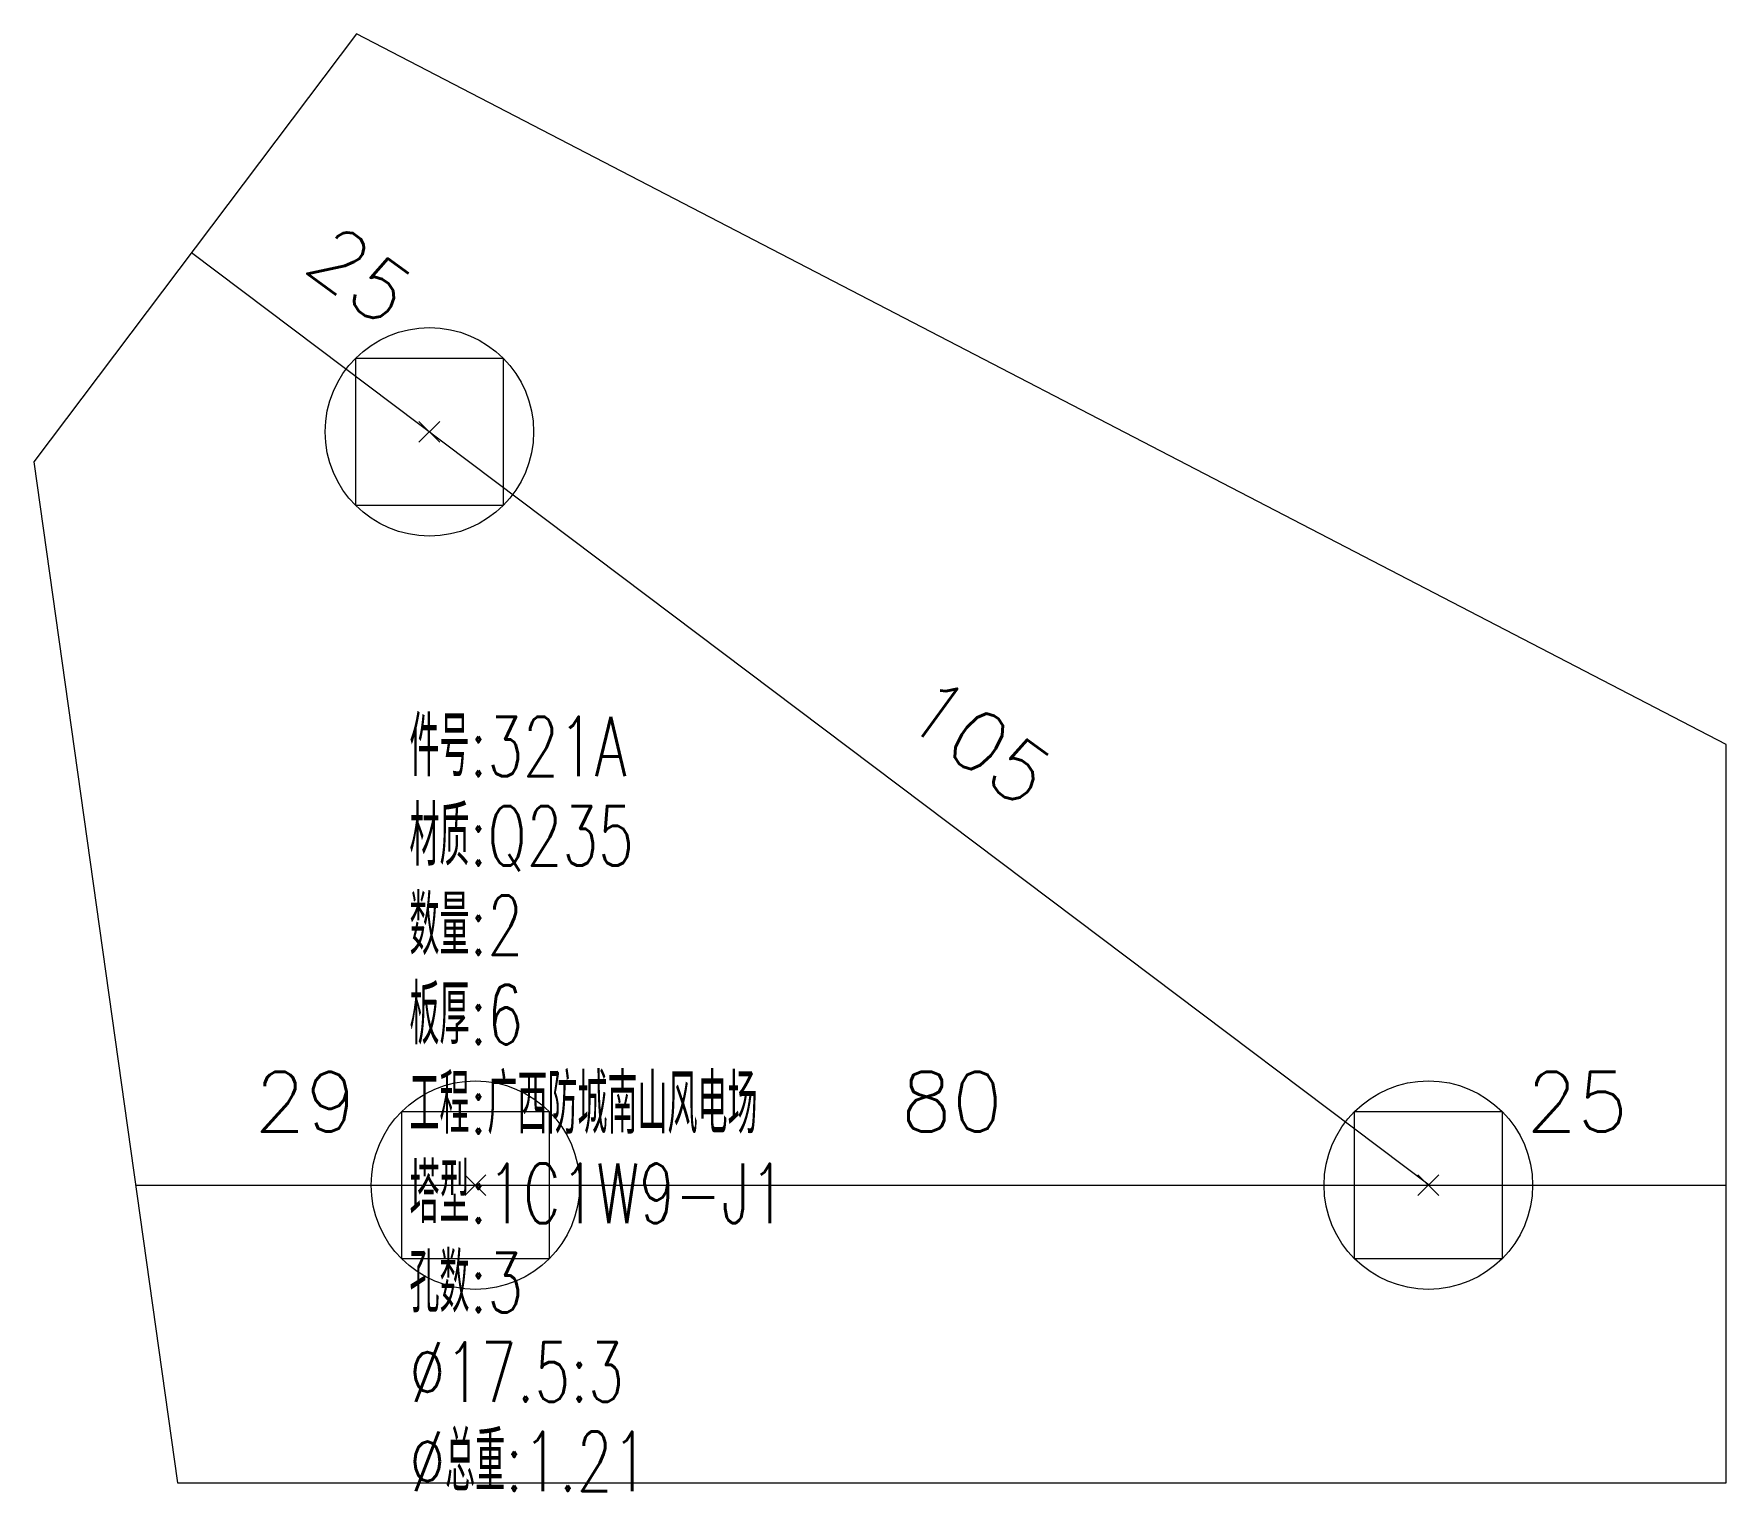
# Model space of a CAD drawing. Extents: x -105 to 10956, y -4548 to 9487.
# Drawn here: x 3537.8 to 3679.9, y 4328.1 to 4450.5 of the extents above; entities that cross this region are included whole.
import ezdxf
from ezdxf.enums import TextEntityAlignment as Align

# ---------------------------------------------------------------- set-up
doc = ezdxf.new("R2010")
doc.units = 0
doc.header["$MEASUREMENT"] = 0
doc.layers.add('1', color=7, linetype='CONTINUOUS', lineweight=25)
doc.layers.add('2', color=7, linetype='CONTINUOUS', lineweight=25)
doc.styles.get("Standard").update_dxf_attribs({"font": 'simplex.shx', "width": 0.7, "height": 3, "bigfont": 'gbhzfs.shx'})

msp = doc.modelspace()

# ---------------------------------------------------------------- texts
at = {"layer": '2', "color": 7, "linetype": 'Continuous', "lineweight": 13}
for s, p in [('25', (3562.85748, 4426.97336)), ('105', (3614.80557, 4387.83685))]:
    msp.add_text(s, height=5, rotation=324, dxfattribs=at).set_placement(p, align=Align.BOTTOM_CENTER)
for s, p in [('29', (3560.63858, 4356.8257)), ('80', (3614.8988, 4356.8257)), ('25', (3667.3988, 4356.8257))]:
    msp.add_text(s, height=5, dxfattribs=at).set_placement(p, align=Align.BOTTOM_CENTER)
at = {"layer": '2', "color": 7, "linetype": 'Continuous', "lineweight": 13, "insert": (3569.3646, 4393.14688), "char_height": 5, "width": 500, "attachment_point": 1, "line_spacing_factor": 0.9}
msp.add_mtext('件号:321A\\P材质:Q235\\P数量:2\\P板厚:6\\P工程:广西防城南山风电场\\P塔型:1C1W9-J1\\P孔数:3\\P%%c17.5:3\\P%%c总重:1.21', dxfattribs=at)

# ---------------------------------------------------------------- linework, layer by layer
at = {"layer": '1', "color": 7, "linetype": 'Continuous', "lineweight": 18}
for p, q in [((3564.90861, 4450.46805), (3537.8304, 4414.52806)), ((3679.8988, 4390.8257), (3564.90861, 4450.46805)), ((3537.8304, 4414.52806), (3549.8988, 4328.8257)), ((3679.8988, 4328.8257), (3679.8988, 4390.8257)), ((3549.8988, 4328.8257), (3679.8988, 4328.8257))]:
    msp.add_line(p, q, dxfattribs=at)
at = {"layer": '1', "color": 7, "linetype": 'Continuous', "lineweight": 13}
for p, q in [((3564.84973, 4410.86954), (3564.84973, 4423.24204)), ((3564.84973, 4423.24204), (3577.22223, 4423.24204)), ((3577.22223, 4423.24204), (3577.22223, 4410.86954)), ((3570.16098, 4416.18079), (3571.91098, 4417.93079)), ((3571.91098, 4416.18079), (3570.16098, 4417.93079)), ((3577.22223, 4410.86954), (3564.84973, 4410.86954)), ((3568.71255, 4347.63945), (3568.71255, 4360.01195)), ((3568.71255, 4360.01195), (3581.08505, 4360.01195)), ((3581.08505, 4360.01195), (3581.08505, 4347.63945)), ((3648.71255, 4347.63945), (3648.71255, 4360.01195)), ((3648.71255, 4360.01195), (3661.08505, 4360.01195)), ((3661.08505, 4360.01195), (3661.08505, 4347.63945)), ((3574.0238, 4352.9507), (3575.7738, 4354.7007)), ((3575.7738, 4352.9507), (3574.0238, 4354.7007)), ((3654.0238, 4352.9507), (3655.7738, 4354.7007)), ((3655.7738, 4352.9507), (3654.0238, 4354.7007)), ((3581.08505, 4347.63945), (3568.71255, 4347.63945)), ((3661.08505, 4347.63945), (3648.71255, 4347.63945))]:
    msp.add_line(p, q, dxfattribs=at)
for centre in [(3571.03598, 4417.05579), (3574.8988, 4353.8257), (3654.8988, 4353.8257)]:
    msp.add_circle(centre, 8.75, dxfattribs=at)
at = {"layer": '2', "color": 9, "linetype": 'Continuous', "lineweight": 13}
for p, q in [((3654.96481, 4353.8257), (3551.06863, 4432.09871)), ((3546.37836, 4353.8257), (3679.8988, 4353.8257))]:
    msp.add_line(p, q, dxfattribs=at)

msp.set_redraw_order([(e.dxf.handle, doc.entitydb.next_handle()) for e in msp.query("TEXT MTEXT ATTDEF DIMENSION ARC_DIMENSION")])  # texts and dimensions are drawn at this point

doc.saveas('drawing.dxf')
